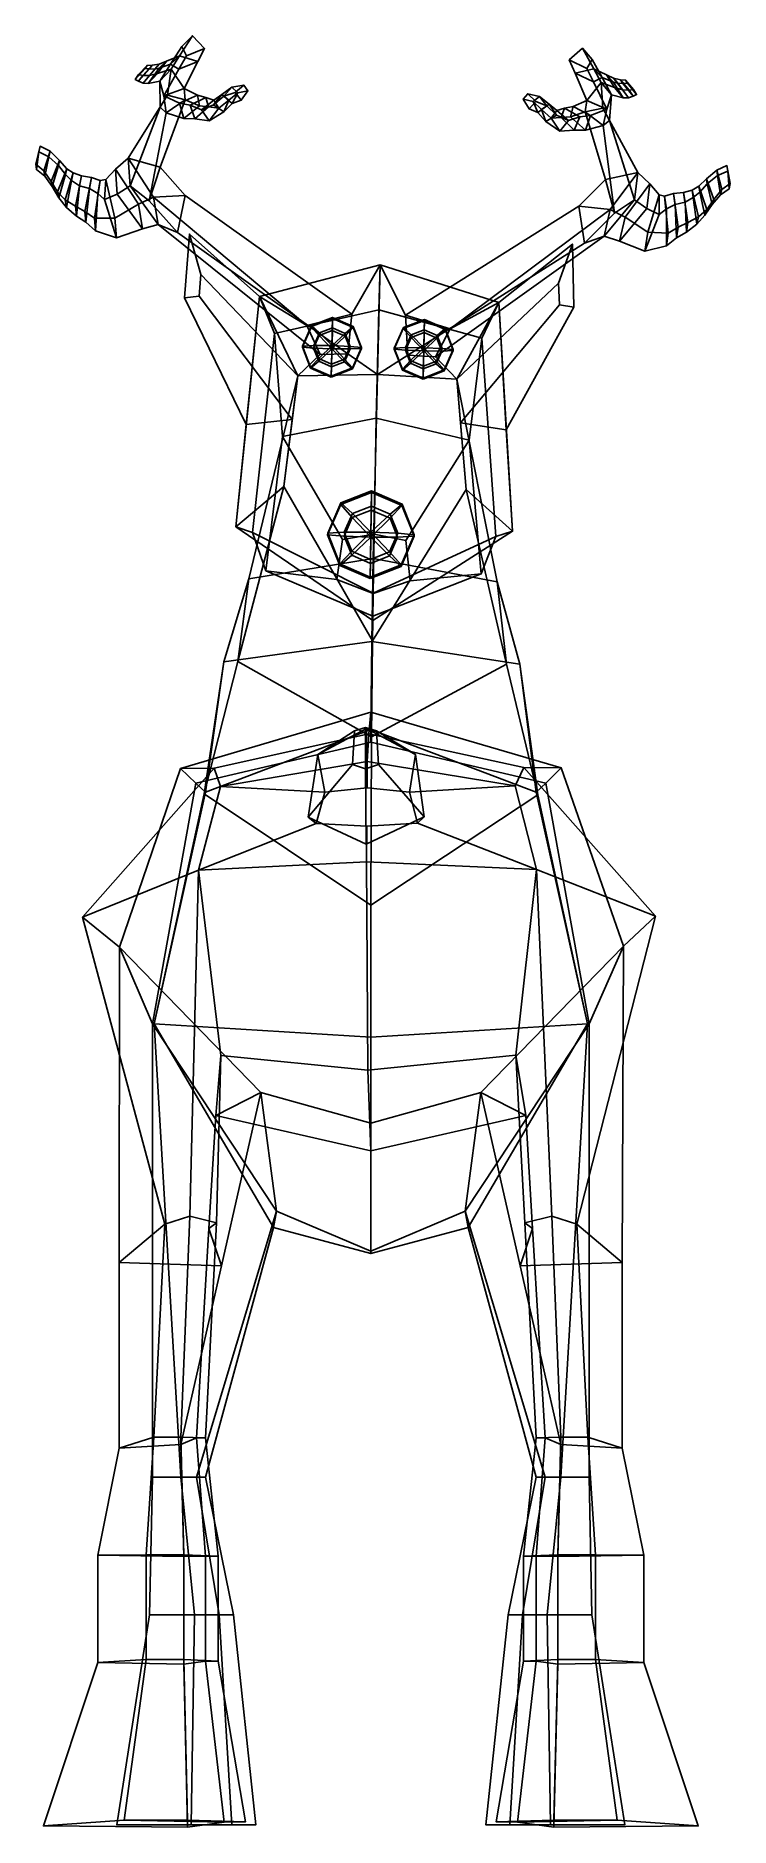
# Model space of a CAD drawing. Extents: x -87 to 93, y -151 to 313.
import ezdxf

# ---------------------------------------------------------------- set-up
doc = ezdxf.new("R2010")
doc.units = 0

msp = doc.modelspace()

# ---------------------------------------------------------------- linework, layer by layer
for points in [[(-49.487259, 307.586273, 185.692871), (-46.173416, 312.760437, 181.778046), (-48.882366, 309.98233, 180.817978), (-51.803936, 305.406891, 183.620682)], [(-49.487259, 307.586273, 185.692871), (-44.737808, 306.120697, 184.455414), (-43.016533, 309.461212, 182.11972), (-46.173416, 312.760437, 181.778046)], [(-46.173416, 312.760437, 181.778046), (-43.016533, 309.461212, 182.11972), (-47.712872, 307.558868, 180.607651), (-48.882366, 309.98233, 180.817978)], [(-51.709904, 304.108063, 188.322113), (-49.487259, 307.586273, 185.692871), (-52.881824, 306.224518, 183.371506), (-55.178551, 303.02417, 185.351212)], [(-49.487259, 307.586273, 185.692871), (-51.803936, 305.406891, 183.620682), (-54.783249, 304.407135, 181.198578), (-52.881824, 306.224518, 183.371506)], [(-51.803936, 305.406891, 183.620682), (-48.882366, 309.98233, 180.817978), (-47.712872, 307.558868, 180.607651), (-49.6759, 304.117218, 182.480377)], [(-48.327404, 299.13501, 189.335403), (-44.737808, 306.120697, 184.455414), (-49.487259, 307.586273, 185.692871), (-51.709904, 304.108063, 188.322113)], [(-44.737808, 306.120697, 184.455414), (-49.6759, 304.117218, 182.480377), (-47.712872, 307.558868, 180.607651), (-43.016533, 309.461212, 182.11972)], [(54.764252, 309.559784, 181.35762), (57.27573, 306.648651, 180.386215), (55.940128, 304.330261, 180.194351), (51.379951, 306.499573, 181.736649)], [(57.689114, 304.24527, 185.26474), (54.764252, 309.559784, 181.35762), (51.379951, 306.499573, 181.736649), (52.853939, 303.092896, 184.070023)], [(52.853939, 303.092896, 184.070023), (51.379951, 306.499573, 181.736649), (55.940128, 304.330261, 180.194351), (57.652283, 300.813354, 182.064499)], [(57.689114, 304.24527, 185.26474), (59.85955, 301.954163, 183.183319), (57.27573, 306.648651, 180.386215), (54.764252, 309.559784, 181.35762)], [(59.85955, 301.954163, 183.183319), (57.652283, 300.813354, 182.064499), (55.940128, 304.330261, 180.194351), (57.27573, 306.648651, 180.386215)], [(-60.98167, 301.484772, 171.669159), (-60.110157, 302.774597, 174.288864), (-57.883331, 305.098022, 174.301468), (-58.417324, 304.309784, 172.015228)], [(-57.252579, 304.196716, 175.716141), (-60.091652, 301.031952, 175.493927), (-60.98167, 301.484772, 171.669159), (-58.417324, 304.309784, 172.015228)], [(-60.091652, 301.031952, 175.493927), (-59.023506, 302.524933, 178.340057), (-60.110157, 302.774597, 174.288864), (-60.98167, 301.484772, 171.669159)], [(-59.023506, 302.524933, 178.340057), (-56.569092, 305.123016, 178.216003), (-57.883331, 305.098022, 174.301468), (-60.110157, 302.774597, 174.288864)], [(-55.93618, 304.142242, 179.505325), (-58.941254, 300.53714, 180.108536), (-60.091652, 301.031952, 175.493927), (-57.252579, 304.196716, 175.716141)], [(-58.941254, 300.53714, 180.108536), (-57.275181, 302.501404, 182.860382), (-59.023506, 302.524933, 178.340057), (-60.091652, 301.031952, 175.493927)], [(-57.275181, 302.501404, 182.860382), (-54.73336, 305.434021, 182.007294), (-56.569092, 305.123016, 178.216003), (-59.023506, 302.524933, 178.340057)], [(-54.783249, 304.407135, 181.198578), (-57.600872, 300.414032, 183.124237), (-58.941254, 300.53714, 180.108536), (-55.93618, 304.142242, 179.505325)], [(-57.600872, 300.414032, 183.124237), (-55.178551, 303.02417, 185.351212), (-57.275181, 302.501404, 182.860382), (-58.941254, 300.53714, 180.108536)], [(-56.569092, 305.123016, 178.216003), (-57.252579, 304.196716, 175.716141), (-58.417324, 304.309784, 172.015228), (-57.883331, 305.098022, 174.301468)], [(-51.803936, 305.406891, 183.620682), (-54.588619, 301.036163, 186.295273), (-57.600872, 300.414032, 183.124237), (-54.783249, 304.407135, 181.198578)], [(-54.588619, 301.036163, 186.295273), (-51.709904, 304.108063, 188.322113), (-55.178551, 303.02417, 185.351212), (-57.600872, 300.414032, 183.124237)], [(-55.178551, 303.02417, 185.351212), (-52.881824, 306.224518, 183.371506), (-54.73336, 305.434021, 182.007294), (-57.275181, 302.501404, 182.860382)], [(-54.73336, 305.434021, 182.007294), (-55.93618, 304.142242, 179.505325), (-57.252579, 304.196716, 175.716141), (-56.569092, 305.123016, 178.216003)], [(-52.881824, 306.224518, 183.371506), (-54.783249, 304.407135, 181.198578), (-55.93618, 304.142242, 179.505325), (-54.73336, 305.434021, 182.007294)], [(-53.590782, 297.235931, 186.220612), (-54.588619, 301.036163, 186.295273), (-51.803936, 305.406891, 183.620682), (-49.6759, 304.117218, 182.480377)], [(-52.61076, 297.43161, 192.596924), (-51.709904, 304.108063, 188.322113), (-54.588619, 301.036163, 186.295273), (-54.542603, 294.277863, 189.630646)], [(-48.327404, 299.13501, 189.335403), (-53.590782, 297.235931, 186.220612), (-49.6759, 304.117218, 182.480377), (-44.737808, 306.120697, 184.455414)], [(-52.61076, 297.43161, 192.596924), (-48.0821, 296.187958, 191.554932), (-48.327404, 299.13501, 189.335403), (-51.709904, 304.108063, 188.322113)], [(55.938644, 295.9776, 188.946991), (59.655521, 300.677338, 187.889786), (57.689114, 304.24527, 185.26474), (52.853939, 303.092896, 184.070023)], [(55.938644, 295.9776, 188.946991), (52.853939, 303.092896, 184.070023), (57.652283, 300.813354, 182.064499), (61.077137, 293.791595, 185.801636)], [(61.077137, 293.791595, 185.801636), (57.652283, 300.813354, 182.064499), (59.85955, 301.954163, 183.183319), (62.328121, 297.475708, 185.853867)], [(59.655521, 300.677338, 187.889786), (63.056, 299.398926, 184.897415), (60.992737, 302.694061, 182.922577), (57.689114, 304.24527, 185.26474)], [(57.689114, 304.24527, 185.26474), (60.992737, 302.694061, 182.922577), (62.774502, 300.787537, 180.742813), (59.85955, 301.954163, 183.183319)], [(59.85955, 301.954163, 183.183319), (62.774502, 300.787537, 180.742813), (65.305519, 296.682953, 182.663681), (62.328121, 297.475708, 185.853867)], [(63.056, 299.398926, 184.897415), (65.123428, 298.757904, 182.393448), (62.791882, 301.80188, 181.547501), (60.992737, 302.694061, 182.922577)], [(60.992737, 302.694061, 182.922577), (62.791882, 301.80188, 181.547501), (63.914242, 300.457031, 179.042175), (62.774502, 300.787537, 180.742813)], [(65.123428, 298.757904, 182.393448), (66.889168, 298.67749, 177.860779), (64.619148, 301.384918, 177.744125), (62.791882, 301.80188, 181.547501)], [(62.791882, 301.80188, 181.547501), (64.619148, 301.384918, 177.744125), (65.248199, 300.432312, 175.243469), (63.914242, 300.457031, 179.042175)], [(-62.765259, 281.07901, 203.227646), (-54.536999, 278.772797, 204.863251), (-48.0821, 296.187958, 191.554932), (-52.61076, 297.43161, 192.596924)], [(-62.309349, 273.885864, 199.821289), (-62.765259, 281.07901, 203.227646), (-52.61076, 297.43161, 192.596924), (-54.542603, 294.277863, 189.630646)], [(-54.542603, 294.277863, 189.630646), (-54.588619, 301.036163, 186.295273), (-53.590782, 297.235931, 186.220612), (-52.9305, 292.856049, 188.35228)], [(-53.590782, 297.235931, 186.220612), (-48.327404, 299.13501, 189.335403), (-44.877785, 297.377441, 187.797119), (-49.481533, 295.324615, 185.003006)], [(-52.9305, 292.856049, 188.35228), (-53.590782, 297.235931, 186.220612), (-49.481533, 295.324615, 185.003006), (-48.429058, 291.37616, 186.698364)], [(-49.481533, 295.324615, 185.003006), (-44.877785, 297.377441, 187.797119), (-42.692989, 296.812347, 186.644104), (-46.739239, 294.76712, 184.124634)], [(-48.327404, 299.13501, 189.335403), (-48.0821, 296.187958, 191.554932), (-44.328796, 294.66568, 189.646652), (-44.877785, 297.377441, 187.797119)], [(-44.877785, 297.377441, 187.797119), (-44.328796, 294.66568, 189.646652), (-42.002121, 294.3573, 188.215317), (-42.692989, 296.812347, 186.644104)], [(-43.850872, 293.631744, 183.265228), (-40.667225, 296.099274, 185.621567), (-38.579559, 297.58493, 184.11026), (-40.687767, 294.845215, 181.730362)], [(-40.687767, 294.845215, 181.730362), (-38.579559, 297.58493, 184.11026), (-35.940567, 299.48938, 182.253937), (-38.064613, 297.135162, 180.199005)], [(-38.009769, 293.031189, 181.797577), (-40.687767, 294.845215, 181.730362), (-38.064613, 297.135162, 180.199005), (-35.862514, 295.245667, 180.417221)], [(-40.667225, 296.099274, 185.621567), (-39.364948, 293.985138, 186.681), (-36.700584, 296.12207, 184.621216), (-38.579559, 297.58493, 184.11026)], [(-38.579559, 297.58493, 184.11026), (-36.700584, 296.12207, 184.621216), (-34.424805, 298.018585, 182.833221), (-35.940567, 299.48938, 182.253937)], [(-38.064613, 297.135162, 180.199005), (-35.940567, 299.48938, 182.253937), (-32.867302, 299.986725, 180.504105), (-35.109314, 298.110199, 178.764389)], [(-35.862514, 295.245667, 180.417221), (-38.064613, 297.135162, 180.199005), (-35.109314, 298.110199, 178.764389), (-33.527916, 296.0802, 179.228821)], [(-36.700584, 296.12207, 184.621216), (-38.009769, 293.031189, 181.797577), (-35.862514, 295.245667, 180.417221), (-34.424805, 298.018585, 182.833221)], [(-35.940567, 299.48938, 182.253937), (-34.424805, 298.018585, 182.833221), (-31.823803, 298.48114, 181.222366), (-32.867302, 299.986725, 180.504105)], [(-34.424805, 298.018585, 182.833221), (-35.862514, 295.245667, 180.417221), (-33.527916, 296.0802, 179.228821), (-31.823803, 298.48114, 181.222366)], [(-33.527916, 296.0802, 179.228821), (-35.109314, 298.110199, 178.764389), (-32.867302, 299.986725, 180.504105), (-31.823803, 298.48114, 181.222366)], [(41.004868, 293.848877, 178.958649), (39.457985, 296.326935, 180.958115), (40.604523, 297.754791, 180.228333), (42.72179, 295.763245, 178.477356)], [(43.630398, 297.076569, 181.956558), (40.604523, 297.754791, 180.228333), (39.457985, 296.326935, 180.958115), (42.015869, 295.712372, 182.550995)], [(45.599529, 294.621521, 179.893127), (42.72179, 295.763245, 178.477356), (40.604523, 297.754791, 180.228333), (43.630398, 297.076569, 181.956558)], [(46.127857, 295.034027, 183.798859), (43.630398, 297.076569, 181.956558), (42.015869, 295.712372, 182.550995), (44.152569, 293.699554, 184.327576)], [(48.058102, 292.201508, 181.41243), (45.599529, 294.621521, 179.893127), (43.630398, 297.076569, 181.956558), (46.127857, 295.034027, 183.798859)], [(60.086143, 294.039612, 192.183167), (59.655521, 300.677338, 187.889786), (55.938644, 295.9776, 188.946991), (55.488136, 293.084015, 191.178528)], [(60.086143, 294.039612, 192.183167), (61.817451, 290.819092, 189.215927), (62.328121, 297.475708, 185.853867), (59.655521, 300.677338, 187.889786)], [(62.328121, 297.475708, 185.853867), (65.305519, 296.682953, 182.663681), (63.056, 299.398926, 184.897415), (59.655521, 300.677338, 187.889786)], [(61.817451, 290.819092, 189.215927), (60.120014, 289.513885, 187.954514), (61.077137, 293.791595, 185.801636), (62.328121, 297.475708, 185.853867)], [(62.774502, 300.787537, 180.742813), (63.914242, 300.457031, 179.042175), (66.664146, 296.725098, 179.638153), (65.305519, 296.682953, 182.663681)], [(65.305519, 296.682953, 182.663681), (66.664146, 296.725098, 179.638153), (65.123428, 298.757904, 182.393448), (63.056, 299.398926, 184.897415)], [(63.914242, 300.457031, 179.042175), (65.248199, 300.432312, 175.243469), (67.865135, 297.145386, 175.013779), (66.664146, 296.725098, 179.638153)], [(66.889168, 298.67749, 177.860779), (68.008018, 298.859589, 173.801117), (65.946182, 301.281982, 173.820374), (64.619148, 301.384918, 177.744125)], [(64.619148, 301.384918, 177.744125), (65.946182, 301.281982, 173.820374), (66.434433, 300.47464, 171.533936), (65.248199, 300.432312, 175.243469)], [(66.664146, 296.725098, 179.638153), (67.865135, 297.145386, 175.013779), (66.889168, 298.67749, 177.860779), (65.123428, 298.757904, 182.393448)], [(65.248199, 300.432312, 175.243469), (66.434433, 300.47464, 171.533936), (68.800262, 297.539368, 171.181198), (67.865135, 297.145386, 175.013779)], [(68.800262, 297.539368, 171.181198), (66.434433, 300.47464, 171.533936), (65.946182, 301.281982, 173.820374), (68.008018, 298.859589, 173.801117)], [(67.865135, 297.145386, 175.013779), (68.800262, 297.539368, 171.181198), (68.008018, 298.859589, 173.801117), (66.889168, 298.67749, 177.860779)], [(-62.309349, 273.885864, 199.821289), (-54.542603, 294.277863, 189.630646), (-52.9305, 292.856049, 188.35228), (-57.363136, 270.042145, 199.58548)], [(-57.363136, 270.042145, 199.58548), (-52.9305, 292.856049, 188.35228), (-48.0821, 296.187958, 191.554932), (-54.536999, 278.772797, 204.863251)], [(-48.0821, 296.187958, 191.554932), (-52.9305, 292.856049, 188.35228), (-48.429058, 291.37616, 186.698364), (-44.328796, 294.66568, 189.646652)], [(-48.429058, 291.37616, 186.698364), (-49.481533, 295.324615, 185.003006), (-46.739239, 294.76712, 184.124634), (-45.521484, 291.239166, 185.512268)], [(-44.328796, 294.66568, 189.646652), (-48.429058, 291.37616, 186.698364), (-45.521484, 291.239166, 185.512268), (-42.002121, 294.3573, 188.215317)], [(-46.739239, 294.76712, 184.124634), (-42.692989, 296.812347, 186.644104), (-40.667225, 296.099274, 185.621567), (-43.850872, 293.631744, 183.265228)], [(-45.521484, 291.239166, 185.512268), (-46.739239, 294.76712, 184.124634), (-43.850872, 293.631744, 183.265228), (-41.847801, 290.748688, 184.005646)], [(-42.002121, 294.3573, 188.215317), (-45.521484, 291.239166, 185.512268), (-41.847801, 290.748688, 184.005646), (-39.364948, 293.985138, 186.681)], [(-41.847801, 290.748688, 184.005646), (-43.850872, 293.631744, 183.265228), (-40.687767, 294.845215, 181.730362), (-38.009769, 293.031189, 181.797577)], [(-42.692989, 296.812347, 186.644104), (-42.002121, 294.3573, 188.215317), (-39.364948, 293.985138, 186.681), (-40.667225, 296.099274, 185.621567)], [(-39.364948, 293.985138, 186.681), (-41.847801, 290.748688, 184.005646), (-38.009769, 293.031189, 181.797577), (-36.700584, 296.12207, 184.621216)], [(42.015869, 295.712372, 182.550995), (39.457985, 296.326935, 180.958115), (41.004868, 293.848877, 178.958649), (43.274231, 292.883942, 180.132507)], [(43.274231, 292.883942, 180.132507), (41.004868, 293.848877, 178.958649), (42.72179, 295.763245, 178.477356), (45.599529, 294.621521, 179.893127)], [(44.152569, 293.699554, 184.327576), (42.015869, 295.712372, 182.550995), (43.274231, 292.883942, 180.132507), (45.264668, 290.566589, 181.503815)], [(45.264668, 290.566589, 181.503815), (43.274231, 292.883942, 180.132507), (45.599529, 294.621521, 179.893127), (48.058102, 292.201508, 181.41243)], [(48.10582, 293.440399, 185.299423), (46.127857, 295.034027, 183.798859), (44.152569, 293.699554, 184.327576), (46.661526, 291.427887, 186.374359)], [(46.661526, 291.427887, 186.374359), (44.152569, 293.699554, 184.327576), (45.264668, 290.566589, 181.503815), (48.936867, 288.085236, 183.691925)], [(51.128521, 290.815399, 182.92868), (48.058102, 292.201508, 181.41243), (46.127857, 295.034027, 183.798859), (48.10582, 293.440399, 185.299423)], [(50.171043, 294.023712, 186.305023), (48.10582, 293.440399, 185.299423), (46.661526, 291.427887, 186.374359), (49.312172, 291.63916, 187.888748)], [(54.083141, 291.765198, 183.76387), (51.128521, 290.815399, 182.92868), (48.10582, 293.440399, 185.299423), (50.171043, 294.023712, 186.305023)], [(52.384563, 294.450714, 187.440216), (50.171043, 294.023712, 186.305023), (49.312172, 291.63916, 187.888748), (51.649063, 291.805359, 189.302475)], [(56.853615, 292.152405, 184.620758), (54.083141, 291.765198, 183.76387), (50.171043, 294.023712, 186.305023), (52.384563, 294.450714, 187.440216)], [(55.938644, 295.9776, 188.946991), (52.384563, 294.450714, 187.440216), (51.649063, 291.805359, 189.302475), (55.488136, 293.084015, 191.178528)], [(55.488136, 293.084015, 191.178528), (51.649063, 291.805359, 189.302475), (55.536598, 288.319275, 186.33725), (60.120014, 289.513885, 187.954514)], [(61.077137, 293.791595, 185.801636), (56.853615, 292.152405, 184.620758), (52.384563, 294.450714, 187.440216), (55.938644, 295.9776, 188.946991)], [(69.135315, 277.350159, 202.809616), (60.086143, 294.039612, 192.183167), (55.488136, 293.084015, 191.178528), (60.774464, 275.539734, 204.504715)], [(63.087578, 266.794952, 199.243149), (60.774464, 275.539734, 204.504715), (55.488136, 293.084015, 191.178528), (60.120014, 289.513885, 187.954514)], [(60.120014, 289.513885, 187.954514), (55.536598, 288.319275, 186.33725), (56.853615, 292.152405, 184.620758), (61.077137, 293.791595, 185.801636)], [(68.253624, 270.307892, 199.436066), (61.817451, 290.819092, 189.215927), (60.086143, 294.039612, 192.183167), (69.135315, 277.350159, 202.809616)], [(48.936867, 288.085236, 183.691925), (45.264668, 290.566589, 181.503815), (48.058102, 292.201508, 181.41243), (51.128521, 290.815399, 182.92868)], [(49.312172, 291.63916, 187.888748), (46.661526, 291.427887, 186.374359), (48.936867, 288.085236, 183.691925), (52.630047, 288.354492, 185.171677)], [(52.630047, 288.354492, 185.171677), (48.936867, 288.085236, 183.691925), (51.128521, 290.815399, 182.92868), (54.083141, 291.765198, 183.76387)], [(51.649063, 291.805359, 189.302475), (49.312172, 291.63916, 187.888748), (52.630047, 288.354492, 185.171677), (55.536598, 288.319275, 186.33725)], [(55.536598, 288.319275, 186.33725), (52.630047, 288.354492, 185.171677), (54.083141, 291.765198, 183.76387), (56.853615, 292.152405, 184.620758)], [(68.253624, 270.307892, 199.436066), (63.087578, 266.794952, 199.243149), (60.120014, 289.513885, 187.954514), (61.817451, 290.819092, 189.215927)], [(-86.68766, 279.556183, 177.125809), (-85.578354, 284.18042, 176.944077), (-85.880264, 282.744812, 174.603516), (-86.529449, 278.127167, 174.492828)], [(-84.611755, 277.819458, 180.145233), (-83.010231, 282.852753, 180.321442), (-85.578354, 284.18042, 176.944077), (-86.68766, 279.556183, 177.125809)], [(-83.010231, 282.852753, 180.321442), (-83.313202, 281.445129, 177.614105), (-85.880264, 282.744812, 174.603516), (-85.578354, 284.18042, 176.944077)], [(-84.387192, 276.400421, 177.139954), (-84.611755, 277.819458, 180.145233), (-86.68766, 279.556183, 177.125809), (-86.529449, 278.127167, 174.492828)], [(-83.313202, 281.445129, 177.614105), (-84.387192, 276.400421, 177.139954), (-86.529449, 278.127167, 174.492828), (-85.880264, 282.744812, 174.603516)], [(-82.764404, 275.070892, 183.706894), (-80.533798, 280.449677, 184.427658), (-83.010231, 282.852753, 180.321442), (-84.611755, 277.819458, 180.145233)], [(-80.79837, 279.14209, 181.29599), (-82.425301, 273.721741, 180.279755), (-84.387192, 276.400421, 177.139954), (-83.313202, 281.445129, 177.614105)], [(-80.533798, 280.449677, 184.427658), (-80.79837, 279.14209, 181.29599), (-83.313202, 281.445129, 177.614105), (-83.010231, 282.852753, 180.321442)], [(-81.072716, 272.314117, 187.154846), (-78.693428, 278.344818, 187.836121), (-80.533798, 280.449677, 184.427658), (-82.764404, 275.070892, 183.706894)], [(-79.006386, 276.834351, 184.38237), (-80.718529, 270.764893, 183.364838), (-82.425301, 273.721741, 180.279755), (-80.79837, 279.14209, 181.29599)], [(-78.693428, 278.344818, 187.836121), (-79.006386, 276.834351, 184.38237), (-80.79837, 279.14209, 181.29599), (-80.533798, 280.449677, 184.427658)], [(-56.233345, 270.964111, 209.531143), (-62.765259, 281.07901, 203.227646), (-66.045586, 278.260193, 201.735779), (-60.149227, 269.16806, 207.411148)], [(-62.765259, 281.07901, 203.227646), (-62.309349, 273.885864, 199.821289), (-65.627663, 271.783813, 198.674316), (-66.045586, 278.260193, 201.735779)], [(-56.233345, 270.964111, 209.531143), (-48.042515, 271.377533, 209.936798), (-54.536999, 278.772797, 204.863251), (-62.765259, 281.07901, 203.227646)], [(-48.042515, 271.377533, 209.936798), (-50.055, 261.811584, 203.441269), (-57.363136, 270.042145, 199.58548), (-54.536999, 278.772797, 204.863251)], [(90.81546, 272.963959, 179.615753), (93.004318, 274.550385, 176.575317), (92.187943, 279.131927, 176.37471), (89.529594, 277.974426, 179.77446)], [(89.529594, 277.974426, 179.77446), (92.187943, 279.131927, 176.37471), (92.405968, 277.713989, 174.040878), (89.752159, 276.583252, 177.073532)], [(93.004318, 274.550385, 176.575317), (92.765541, 273.165405, 173.951843), (92.405968, 277.713989, 174.040878), (92.187943, 279.131927, 176.37471)], [(-82.425301, 273.721741, 180.279755), (-82.764404, 275.070892, 183.706894), (-84.611755, 277.819458, 180.145233), (-84.387192, 276.400421, 177.139954)], [(-80.718529, 270.764893, 183.364838), (-81.072716, 272.314117, 187.154846), (-82.764404, 275.070892, 183.706894), (-82.425301, 273.721741, 180.279755)], [(-79.067848, 270.319397, 190.326904), (-76.996223, 277.261414, 190.439972), (-78.693428, 278.344818, 187.836121), (-81.072716, 272.314117, 187.154846)], [(-77.425102, 275.268707, 186.760681), (-78.778351, 268.319122, 186.229782), (-80.718529, 270.764893, 183.364838), (-79.006386, 276.834351, 184.38237)], [(-76.451202, 268.61142, 193.810013), (-74.864624, 276.483215, 193.231689), (-76.996223, 277.261414, 190.439972), (-79.067848, 270.319397, 190.326904)], [(-76.996223, 277.261414, 190.439972), (-77.425102, 275.268707, 186.760681), (-79.006386, 276.834351, 184.38237), (-78.693428, 278.344818, 187.836121)], [(-75.389313, 273.920471, 189.353745), (-76.210205, 266.074127, 189.416885), (-78.778351, 268.319122, 186.229782), (-77.425102, 275.268707, 186.760681)], [(-74.864624, 276.483215, 193.231689), (-75.389313, 273.920471, 189.353745), (-77.425102, 275.268707, 186.760681), (-76.996223, 277.261414, 190.439972)], [(-74.014168, 267.301941, 196.872742), (-72.250824, 276.046417, 196.230011), (-74.864624, 276.483215, 193.231689), (-76.451202, 268.61142, 193.810013)], [(-72.834183, 273.199707, 191.92128), (-73.746582, 264.483856, 191.991577), (-76.210205, 266.074127, 189.416885), (-75.389313, 273.920471, 189.353745)], [(-72.250824, 276.046417, 196.230011), (-72.834183, 273.199707, 191.92128), (-75.389313, 273.920471, 189.353745), (-74.864624, 276.483215, 193.231689)], [(-71.540337, 265.527008, 200.311737), (-70.012268, 275.282654, 199.212402), (-72.250824, 276.046417, 196.230011), (-74.014168, 267.301941, 196.872742)], [(-70.012268, 275.282654, 199.212402), (-70.669106, 271.927155, 194.556274), (-72.834183, 273.199707, 191.92128), (-72.250824, 276.046417, 196.230011)], [(-66.226242, 265.526154, 204.842819), (-68.582626, 275.536194, 200.866058), (-70.012268, 275.282654, 199.212402), (-71.540337, 265.527008, 200.311737)], [(-68.582626, 275.536194, 200.866058), (-68.936501, 270.370697, 197.031372), (-70.669106, 271.927155, 194.556274), (-70.012268, 275.282654, 199.212402)], [(-66.045586, 278.260193, 201.735779), (-65.627663, 271.783813, 198.674316), (-68.936501, 270.370697, 197.031372), (-68.582626, 275.536194, 200.866058)], [(-60.149227, 269.16806, 207.411148), (-66.045586, 278.260193, 201.735779), (-68.582626, 275.536194, 200.866058), (-66.226242, 265.526154, 204.842819)], [(-62.309349, 273.885864, 199.821289), (-55.04673, 263.86554, 204.755051), (-59.075157, 262.77536, 203.116501), (-65.627663, 271.783813, 198.674316)], [(-55.04673, 263.86554, 204.755051), (-62.309349, 273.885864, 199.821289), (-57.363136, 270.042145, 199.58548), (-50.055, 261.811584, 203.441269)], [(61.986313, 267.756287, 209.19014), (69.135315, 277.350159, 202.809616), (60.774464, 275.539734, 204.504715), (53.831699, 268.605194, 209.640991)], [(53.831699, 268.605194, 209.640991), (60.774464, 275.539734, 204.504715), (63.087578, 266.794952, 199.243149), (55.304981, 259.071869, 203.165268)], [(61.986313, 267.756287, 209.19014), (65.796783, 265.781067, 207.055191), (72.242126, 274.399048, 201.309906), (69.135315, 277.350159, 202.809616)], [(65.796783, 265.781067, 207.055191), (71.66053, 261.88385, 204.468582), (74.612633, 271.58606, 200.437134), (72.242126, 274.399048, 201.309906)], [(69.135315, 277.350159, 202.809616), (72.242126, 274.399048, 201.309906), (71.444489, 268.064301, 198.278885), (68.253624, 270.307892, 199.436066)], [(72.242126, 274.399048, 201.309906), (74.612633, 271.58606, 200.437134), (74.668945, 266.501312, 196.623718), (71.444489, 268.064301, 198.278885)], [(84.799225, 265.917328, 189.864868), (86.928116, 267.765045, 186.672546), (84.916466, 273.795593, 187.337036), (83.147934, 272.825531, 189.95575)], [(83.147934, 272.825531, 189.95575), (84.916466, 273.795593, 187.337036), (85.146584, 272.302856, 183.889847), (83.465607, 270.853973, 186.284592)], [(86.928116, 267.765045, 186.672546), (88.792809, 270.373657, 183.201752), (86.894218, 275.757355, 183.907547), (84.916466, 273.795593, 187.337036)], [(84.916466, 273.795593, 187.337036), (86.894218, 275.757355, 183.907547), (87.08683, 274.465942, 180.781845), (85.146584, 272.302856, 183.889847)], [(85.146584, 272.302856, 183.889847), (87.08683, 274.465942, 180.781845), (88.382088, 269.075928, 179.784378), (86.49218, 266.272125, 182.893188)], [(88.792809, 270.373657, 183.201752), (90.81546, 272.963959, 179.615753), (89.529594, 277.974426, 179.77446), (86.894218, 275.757355, 183.907547)], [(86.894218, 275.757355, 183.907547), (89.529594, 277.974426, 179.77446), (89.752159, 276.583252, 177.073532), (87.08683, 274.465942, 180.781845)], [(87.08683, 274.465942, 180.781845), (89.752159, 276.583252, 177.073532), (90.512787, 271.59201, 176.620117), (88.382088, 269.075928, 179.784378)], [(89.752159, 276.583252, 177.073532), (92.405968, 277.713989, 174.040878), (92.765541, 273.165405, 173.951843), (90.512787, 271.59201, 176.620117)], [(90.512787, 271.59201, 176.620117), (92.765541, 273.165405, 173.951843), (93.004318, 274.550385, 176.575317), (90.81546, 272.963959, 179.615753)], [(-78.778351, 268.319122, 186.229782), (-79.067848, 270.319397, 190.326904), (-81.072716, 272.314117, 187.154846), (-80.718529, 270.764893, 183.364838)], [(-76.210205, 266.074127, 189.416885), (-76.451202, 268.61142, 193.810013), (-79.067848, 270.319397, 190.326904), (-78.778351, 268.319122, 186.229782)], [(-70.669106, 271.927155, 194.556274), (-71.272636, 262.220123, 194.990463), (-73.746582, 264.483856, 191.991577), (-72.834183, 273.199707, 191.92128)], [(-68.936501, 270.370697, 197.031372), (-65.785469, 260.478821, 200.032822), (-71.272636, 262.220123, 194.990463), (-70.669106, 271.927155, 194.556274)], [(-65.627663, 271.783813, 198.674316), (-59.075157, 262.77536, 203.116501), (-65.785469, 260.478821, 200.032822), (-68.936501, 270.370697, 197.031372)], [(-59.075157, 262.77536, 203.116501), (-60.149227, 269.16806, 207.411148), (-66.226242, 265.526154, 204.842819), (-65.785469, 260.478821, 200.032822)], [(-55.04673, 263.86554, 204.755051), (-56.233345, 270.964111, 209.531143), (-60.149227, 269.16806, 207.411148), (-59.075157, 262.77536, 203.116501)], [(-56.233345, 270.964111, 209.531143), (-16.56682, 237.711716, 224.563553), (-4.883235, 240.708313, 224.764938), (-48.042515, 271.377533, 209.936798)], [(-16.56682, 237.711716, 224.563553), (-56.233345, 270.964111, 209.531143), (-55.04673, 263.86554, 204.755051), (-13.118385, 230.235718, 216.749832)], [(-4.883235, 240.708313, 224.764938), (-5.95107, 230.3703, 213.813278), (-50.055, 261.811584, 203.441269), (-48.042515, 271.377533, 209.936798)], [(60.402966, 260.835205, 204.446167), (55.304981, 259.071869, 203.165268), (63.087578, 266.794952, 199.243149), (68.253624, 270.307892, 199.436066)], [(68.253624, 270.307892, 199.436066), (71.444489, 268.064301, 198.278885), (64.36731, 259.554657, 202.79068), (60.402966, 260.835205, 204.446167)], [(71.66053, 261.88385, 204.468582), (76.978043, 261.610687, 199.910233), (76.029556, 271.260498, 198.776566), (74.612633, 271.58606, 200.437134)], [(74.612633, 271.58606, 200.437134), (76.029556, 271.260498, 198.776566), (76.497795, 267.937347, 194.132614), (74.668945, 266.501312, 196.623718)], [(76.978043, 261.610687, 199.910233), (79.559402, 263.223663, 196.450897), (78.319344, 271.88974, 195.778244), (76.029556, 271.260498, 198.776566)], [(76.029556, 271.260498, 198.776566), (78.319344, 271.88974, 195.778244), (78.742737, 269.070831, 191.480179), (76.497795, 267.937347, 194.132614)], [(79.559402, 263.223663, 196.450897), (82.076973, 264.380676, 193.369644), (80.964188, 272.17746, 192.763168), (78.319344, 271.88974, 195.778244)], [(78.319344, 271.88974, 195.778244), (80.964188, 272.17746, 192.763168), (81.344261, 269.641418, 188.895248), (78.742737, 269.070831, 191.480179)], [(78.742737, 269.070831, 191.480179), (81.344261, 269.641418, 188.895248), (81.699448, 261.912842, 188.990601), (79.141319, 260.480957, 191.584824)], [(82.076973, 264.380676, 193.369644), (84.799225, 265.917328, 189.864868), (83.147934, 272.825531, 189.95575), (80.964188, 272.17746, 192.763168)], [(80.964188, 272.17746, 192.763168), (83.147934, 272.825531, 189.95575), (83.465607, 270.853973, 186.284592), (81.344261, 269.641418, 188.895248)], [(81.344261, 269.641418, 188.895248), (83.465607, 270.853973, 186.284592), (84.40284, 263.978973, 185.779968), (81.699448, 261.912842, 188.990601)], [(83.465607, 270.853973, 186.284592), (85.146584, 272.302856, 183.889847), (86.49218, 266.272125, 182.893188), (84.40284, 263.978973, 185.779968)], [(86.49218, 266.272125, 182.893188), (88.382088, 269.075928, 179.784378), (88.792809, 270.373657, 183.201752), (86.928116, 267.765045, 186.672546)], [(88.382088, 269.075928, 179.784378), (90.512787, 271.59201, 176.620117), (90.81546, 272.963959, 179.615753), (88.792809, 270.373657, 183.201752)], [(-73.746582, 264.483856, 191.991577), (-74.014168, 267.301941, 196.872742), (-76.451202, 268.61142, 193.810013), (-76.210205, 266.074127, 189.416885)], [(-71.272636, 262.220123, 194.990463), (-71.540337, 265.527008, 200.311737), (-74.014168, 267.301941, 196.872742), (-73.746582, 264.483856, 191.991577)], [(-65.785469, 260.478821, 200.032822), (-66.226242, 265.526154, 204.842819), (-71.540337, 265.527008, 200.311737), (-71.272636, 262.220123, 194.990463)], [(9.019899, 240.380035, 224.735535), (53.831699, 268.605194, 209.640991), (55.304981, 259.071869, 203.165268), (9.592756, 230.025726, 213.784622)], [(9.019899, 240.380035, 224.735535), (20.540283, 236.851517, 224.488129), (61.986313, 267.756287, 209.19014), (53.831699, 268.605194, 209.640991)], [(20.540283, 236.851517, 224.488129), (16.742594, 229.574371, 216.694885), (60.402966, 260.835205, 204.446167), (61.986313, 267.756287, 209.19014)], [(60.402966, 260.835205, 204.446167), (64.36731, 259.554657, 202.79068), (65.796783, 265.781067, 207.055191), (61.986313, 267.756287, 209.19014)], [(71.444489, 268.064301, 198.278885), (74.668945, 266.501312, 196.623718), (70.945251, 256.955841, 199.681915), (64.36731, 259.554657, 202.79068)], [(64.36731, 259.554657, 202.79068), (70.945251, 256.955841, 199.681915), (71.66053, 261.88385, 204.468582), (65.796783, 265.781067, 207.055191)], [(74.668945, 266.501312, 196.623718), (76.497795, 267.937347, 194.132614), (76.534447, 258.387299, 194.605667), (70.945251, 256.955841, 199.681915)], [(76.497795, 267.937347, 194.132614), (78.742737, 269.070831, 191.480179), (79.141319, 260.480957, 191.584824), (76.534447, 258.387299, 194.605667)], [(81.699448, 261.912842, 188.990601), (84.40284, 263.978973, 185.779968), (84.799225, 265.917328, 189.864868), (82.076973, 264.380676, 193.369644)], [(84.40284, 263.978973, 185.779968), (86.49218, 266.272125, 182.893188), (86.928116, 267.765045, 186.672546), (84.799225, 265.917328, 189.864868)], [(-13.118385, 230.235718, 216.749832), (-55.04673, 263.86554, 204.755051), (-50.055, 261.811584, 203.441269), (-5.95107, 230.3703, 213.813278)], [(-46.963978, 261.418884, 217.911591), (-43.950363, 250.97644, 212.336945), (-44.459023, 245.328125, 212.053848), (-48.209316, 244.905151, 217.06543)], [(-48.209316, 244.905151, 217.06543), (-32.257744, 212.058731, 232.982834), (-28.802551, 245.217987, 234.671265), (-46.963978, 261.418884, 217.911591)], [(-43.950363, 250.97644, 212.336945), (-46.963978, 261.418884, 217.911591), (-28.802551, 245.217987, 234.671265), (-18.915947, 224.691772, 214.059937)], [(16.742594, 229.574371, 216.694885), (9.592756, 230.025726, 213.784622), (55.304981, 259.071869, 203.165268), (60.402966, 260.835205, 204.446167)], [(70.945251, 256.955841, 199.681915), (76.534447, 258.387299, 194.605667), (76.978043, 261.610687, 199.910233), (71.66053, 261.88385, 204.468582)], [(76.534447, 258.387299, 194.605667), (79.141319, 260.480957, 191.584824), (79.559402, 263.223663, 196.450897), (76.978043, 261.610687, 199.910233)], [(79.141319, 260.480957, 191.584824), (81.699448, 261.912842, 188.990601), (82.076973, 264.380676, 193.369644), (79.559402, 263.223663, 196.450897)], [(48.593582, 248.688293, 212.1203), (22.277111, 223.811615, 213.989761), (33.12225, 243.720245, 234.533173), (52.161694, 258.835999, 217.650711)], [(52.52034, 242.490936, 216.845245), (52.161694, 258.835999, 217.650711), (33.12225, 243.720245, 234.533173), (35.037495, 210.730301, 232.886032)], [(52.161694, 258.835999, 217.650711), (52.52034, 242.490936, 216.845245), (48.805099, 243.089844, 211.84938), (48.593582, 248.688293, 212.1203)], [(-44.459023, 245.328125, 212.053848), (-43.950363, 250.97644, 212.336945), (-18.915947, 224.691772, 214.059937), (-20.361641, 213.373978, 213.508102)], [(-16.56682, 237.711716, 224.563553), (-28.802551, 245.217987, 234.671265), (2.393806, 253.403519, 235.206619), (-4.883235, 240.708313, 224.764938)], [(-28.802551, 245.217987, 234.671265), (-24.934795, 235.683365, 257.998779), (2.070812, 241.796219, 258.297058), (2.393806, 253.403519, 235.206619)], [(-5.95107, 230.3703, 213.813278), (-4.883235, 240.708313, 224.764938), (2.393806, 253.403519, 235.206619), (1.702597, 225.03862, 206.332855)], [(9.592756, 230.025726, 213.784622), (1.702597, 225.03862, 206.332855), (2.393806, 253.403519, 235.206619), (9.019899, 240.380035, 224.735535)], [(33.12225, 243.720245, 234.533173), (2.393806, 253.403519, 235.206619), (2.070812, 241.796219, 258.297058), (28.749226, 234.442108, 257.89032)], [(20.540283, 236.851517, 224.488129), (9.019899, 240.380035, 224.735535), (2.393806, 253.403519, 235.206619), (33.12225, 243.720245, 234.533173)], [(48.805099, 243.089844, 211.84938), (23.219215, 212.510635, 213.444931), (22.277111, 223.811615, 213.989761), (48.593582, 248.688293, 212.1203)], [(-48.209316, 244.905151, 217.06543), (-44.459023, 245.328125, 212.053848), (-20.361641, 213.373978, 213.508102), (-32.257744, 212.058731, 232.982834)], [(-28.802551, 245.217987, 234.671265), (-34.906391, 185.592758, 231.595825), (-30.591011, 184.082535, 255.201218), (-24.934795, 235.683365, 257.998779)], [(-13.118385, 230.235718, 216.749832), (-18.915947, 224.691772, 214.059937), (-28.802551, 245.217987, 234.671265), (-16.56682, 237.711716, 224.563553)], [(2.070812, 241.796219, 258.297058), (-24.934795, 235.683365, 257.998779), (-22.809511, 209.013336, 285.504822), (1.416899, 213.712906, 285.892303)], [(2.070812, 241.796219, 258.297058), (1.416899, 213.712906, 285.892303), (25.43581, 208.061188, 285.435455), (28.749226, 234.442108, 257.89032)], [(16.742594, 229.574371, 216.694885), (20.540283, 236.851517, 224.488129), (33.12225, 243.720245, 234.533173), (22.277111, 223.811615, 213.989761)], [(52.52034, 242.490936, 216.845245), (35.037495, 210.730301, 232.886032), (23.219215, 212.510635, 213.444931), (48.805099, 243.089844, 211.84938)], [(33.12225, 243.720245, 234.533173), (28.749226, 234.442108, 257.89032), (32.324062, 183.078598, 255.14328), (36.687901, 184.448853, 231.529709)], [(-17.707132, 232.145981, 271.050018), (-15.34836, 237.482529, 271.330688), (-15.337976, 237.741348, 266.405853), (-17.697424, 232.40596, 266.125366)], [(-14.794384, 231.869125, 275.028442), (-13.336828, 235.166702, 275.202026), (-15.34836, 237.482529, 271.330688), (-17.707132, 232.145981, 271.050018)], [(-17.697424, 232.40596, 266.125366), (-15.337976, 237.741348, 266.405853), (-13.310324, 235.845413, 262.308655), (-14.768964, 232.549789, 262.135468)], [(-15.34836, 237.482529, 271.330688), (-9.888042, 239.586273, 271.436829), (-9.877373, 239.844604, 266.511871), (-15.337976, 237.741348, 266.405853)], [(-13.336828, 235.166702, 275.202026), (-9.963284, 236.467773, 275.267975), (-9.888042, 239.586273, 271.436829), (-15.34836, 237.482529, 271.330688)], [(-13.310324, 235.845413, 262.308655), (-15.337976, 237.741348, 266.405853), (-9.877373, 239.844604, 266.511871), (-9.936324, 237.145706, 262.374481)], [(-10.040328, 232.522537, 260.604431), (-13.310324, 235.845413, 262.308655), (-9.936324, 237.145706, 262.374481)], [(-10.040328, 232.522537, 260.604431), (-9.936324, 237.145706, 262.374481), (-6.625607, 235.690308, 262.295074)], [(-6.652112, 235.011597, 275.188416), (-4.530532, 237.228577, 271.308105), (-9.888042, 239.586273, 271.436829), (-9.963284, 236.467773, 275.267975)], [(-6.625607, 235.690308, 262.295074), (-9.936324, 237.145706, 262.374481), (-9.877373, 239.844604, 266.511871), (-4.520148, 237.487381, 266.38324)], [(-4.530532, 237.228577, 271.308105), (-4.520148, 237.487381, 266.38324), (-9.877373, 239.844604, 266.511871), (-9.888042, 239.586273, 271.436829)], [(-5.343112, 231.653961, 275.01001), (-2.414651, 231.797791, 271.020142), (-4.530532, 237.228577, 271.308105), (-6.652112, 235.011597, 275.188416)], [(-2.404941, 232.057739, 266.09549), (-5.317691, 232.334595, 262.117004), (-6.625607, 235.690308, 262.295074), (-4.520148, 237.487381, 266.38324)], [(-2.414651, 231.797791, 271.020142), (-2.404941, 232.057739, 266.09549), (-4.520148, 237.487381, 266.38324), (-4.530532, 237.228577, 271.308105)], [(6.050932, 231.605042, 271.003571), (8.41938, 236.924561, 271.281036), (8.429764, 237.18335, 266.356171), (6.060642, 231.86499, 266.078918)], [(8.963682, 231.328217, 274.982025), (10.427182, 234.615189, 275.153625), (8.41938, 236.924561, 271.281036), (6.050932, 231.605042, 271.003571)], [(6.060642, 231.86499, 266.078918), (8.429764, 237.18335, 266.356171), (10.453687, 235.29393, 262.260284), (8.989101, 232.00885, 262.08905)], [(8.41938, 236.924561, 271.281036), (13.883794, 239.021271, 271.385803), (13.894464, 239.279572, 266.460846), (8.429764, 237.18335, 266.356171)], [(10.427182, 234.615189, 275.153625), (13.803223, 235.91188, 275.21875), (13.883794, 239.021271, 271.385803), (8.41938, 236.924561, 271.281036)], [(10.453687, 235.29393, 262.260284), (8.429764, 237.18335, 266.356171), (13.894464, 239.279572, 266.460846), (13.830182, 236.589798, 262.325256)], [(17.111898, 234.460083, 275.140045), (19.237207, 236.670578, 271.258453), (13.883794, 239.021271, 271.385803), (13.803223, 235.91188, 275.21875)], [(17.138403, 235.138794, 262.246674), (13.830182, 236.589798, 262.325256), (13.894464, 239.279572, 266.460846), (19.247591, 236.929367, 266.333618)], [(19.237207, 236.670578, 271.258453), (19.247591, 236.929367, 266.333618), (13.894464, 239.279572, 266.460846), (13.883794, 239.021271, 271.385803)], [(18.414955, 231.112976, 274.963562), (21.343412, 231.256821, 270.973694), (19.237207, 236.670578, 271.258453), (17.111898, 234.460083, 275.140045)], [(21.353123, 231.51683, 266.049042), (18.440376, 231.79364, 262.070587), (17.138403, 235.138794, 262.246674), (19.247591, 236.929367, 266.333618)], [(21.343412, 231.256821, 270.973694), (21.353123, 231.51683, 266.049042), (19.247591, 236.929367, 266.333618), (19.237207, 236.670578, 271.258453)], [(-27.135212, 174.21347, 287.666351), (-22.809511, 209.013336, 285.504822), (-24.934795, 235.683365, 257.998779), (-30.591011, 184.082535, 255.201218)], [(-15.583129, 226.709702, 270.759308), (-17.707132, 232.145981, 271.050018), (-17.697424, 232.40596, 266.125366), (-15.574073, 226.970901, 265.8349)], [(-15.583129, 226.709702, 270.759308), (-13.482287, 228.509415, 274.848999), (-14.794384, 231.869125, 275.028442), (-17.707132, 232.145981, 271.050018)], [(-15.574073, 226.970901, 265.8349), (-17.697424, 232.40596, 266.125366), (-14.768964, 232.549789, 262.135468), (-13.457932, 229.192001, 261.95636)], [(-10.07175, 231.681183, 276.541046), (-13.336828, 235.166702, 275.202026), (-14.794384, 231.869125, 275.028442)], [(-14.768964, 232.549789, 262.135468), (-13.310324, 235.845413, 262.308655), (-10.040328, 232.522537, 260.604431)], [(-13.457932, 229.192001, 261.95636), (-14.768964, 232.549789, 262.135468), (-10.040328, 232.522537, 260.604431)], [(-10.147409, 227.740509, 261.877014), (-13.457932, 229.192001, 261.95636), (-10.040328, 232.522537, 260.604431)], [(-10.07175, 231.681183, 276.541046), (-9.963284, 236.467773, 275.267975), (-13.336828, 235.166702, 275.202026)], [(-10.147409, 227.740509, 261.877014), (-10.040328, 232.522537, 260.604431), (-6.776526, 229.042831, 261.943878)], [(-10.07175, 231.681183, 276.541046), (-6.652112, 235.011597, 275.188416), (-9.963284, 236.467773, 275.267975)], [(-10.07175, 231.681183, 276.541046), (-5.343112, 231.653961, 275.01001), (-6.652112, 235.011597, 275.188416)], [(-5.317691, 232.334595, 262.117004), (-10.040328, 232.522537, 260.604431), (-6.625607, 235.690308, 262.295074)], [(-6.776526, 229.042831, 261.943878), (-10.040328, 232.522537, 260.604431), (-5.317691, 232.334595, 262.117004)], [(-4.764914, 226.732544, 265.815186), (-6.776526, 229.042831, 261.943878), (-5.317691, 232.334595, 262.117004), (-2.404941, 232.057739, 266.09549)], [(-4.77397, 226.471344, 270.739624), (-4.764914, 226.732544, 265.815186), (-2.404941, 232.057739, 266.09549), (-2.414651, 231.797791, 271.020142)], [(8.174621, 226.447189, 265.791595), (6.060642, 231.86499, 266.078918), (8.989101, 232.00885, 262.08905), (10.294308, 228.661682, 261.911896)], [(13.686319, 231.140274, 276.494659), (10.427182, 234.615189, 275.153625), (8.963682, 231.328217, 274.982025)], [(8.989101, 232.00885, 262.08905), (10.453687, 235.29393, 262.260284), (13.71774, 231.981583, 260.558014)], [(10.294308, 228.661682, 261.911896), (8.989101, 232.00885, 262.08905), (13.71774, 231.981583, 260.558014)], [(13.686319, 231.140274, 276.494659), (13.803223, 235.91188, 275.21875), (10.427182, 234.615189, 275.153625)], [(13.71774, 231.981583, 260.558014), (10.453687, 235.29393, 262.260284), (13.830182, 236.589798, 262.325256)], [(13.686319, 231.140274, 276.494659), (17.111898, 234.460083, 275.140045), (13.803223, 235.91188, 275.21875)], [(13.686319, 231.140274, 276.494659), (18.414955, 231.112976, 274.963562), (17.111898, 234.460083, 275.140045)], [(13.71774, 231.981583, 260.558014), (13.830182, 236.589798, 262.325256), (17.138403, 235.138794, 262.246674)], [(18.440376, 231.79364, 262.070587), (13.71774, 231.981583, 260.558014), (17.138403, 235.138794, 262.246674)], [(28.563862, 173.389572, 287.622528), (32.324062, 183.078598, 255.14328), (28.749226, 234.442108, 257.89032), (25.43581, 208.061188, 285.435455)], [(-13.118385, 230.235718, 216.749832), (-5.95107, 230.3703, 213.813278), (1.702597, 225.03862, 206.332855), (-18.915947, 224.691772, 214.059937)], [(-10.226167, 224.362183, 270.630768), (-10.171331, 227.057098, 274.769531), (-13.482287, 228.509415, 274.848999), (-15.583129, 226.709702, 270.759308)], [(-10.217375, 224.623871, 265.706421), (-15.574073, 226.970901, 265.8349), (-13.457932, 229.192001, 261.95636), (-10.147409, 227.740509, 261.877014)], [(-13.482287, 228.509415, 274.848999), (-10.07175, 231.681183, 276.541046), (-14.794384, 231.869125, 275.028442)], [(-10.171331, 227.057098, 274.769531), (-10.07175, 231.681183, 276.541046), (-13.482287, 228.509415, 274.848999)], [(-10.226167, 224.362183, 270.630768), (-4.77397, 226.471344, 270.739624), (-6.800883, 228.36026, 274.836517), (-10.171331, 227.057098, 274.769531)], [(-10.217375, 224.623871, 265.706421), (-10.147409, 227.740509, 261.877014), (-6.776526, 229.042831, 261.943878), (-4.764914, 226.732544, 265.815186)], [(-10.171331, 227.057098, 274.769531), (-6.800883, 228.36026, 274.836517), (-10.07175, 231.681183, 276.541046)], [(-6.800883, 228.36026, 274.836517), (-5.343112, 231.653961, 275.01001), (-10.07175, 231.681183, 276.541046)], [(-4.77397, 226.471344, 270.739624), (-2.414651, 231.797791, 271.020142), (-5.343112, 231.653961, 275.01001), (-6.800883, 228.36026, 274.836517)], [(16.742594, 229.574371, 216.694885), (22.277111, 223.811615, 213.989761), (1.702597, 225.03862, 206.332855), (9.592756, 230.025726, 213.784622)], [(8.165564, 226.186035, 270.716034), (6.050932, 231.605042, 271.003571), (6.060642, 231.86499, 266.078918), (8.174621, 226.447189, 265.791595)], [(8.165564, 226.186035, 270.716034), (10.269952, 227.979111, 274.804535), (8.963682, 231.328217, 274.982025), (6.050932, 231.605042, 271.003571)], [(13.518736, 223.845642, 270.588745), (13.578527, 226.531204, 274.72583), (10.269952, 227.979111, 274.804535), (8.165564, 226.186035, 270.716034)], [(13.527528, 224.107361, 265.664398), (8.174621, 226.447189, 265.791595), (10.294308, 228.661682, 261.911896), (13.602449, 227.214615, 261.833344)], [(10.269952, 227.979111, 274.804535), (13.686319, 231.140274, 276.494659), (8.963682, 231.328217, 274.982025)], [(13.578527, 226.531204, 274.72583), (13.686319, 231.140274, 276.494659), (10.269952, 227.979111, 274.804535)], [(13.602449, 227.214615, 261.833344), (10.294308, 228.661682, 261.911896), (13.71774, 231.981583, 260.558014)], [(13.518736, 223.845642, 270.588745), (18.974722, 225.947647, 270.696289), (16.951357, 227.82991, 274.791992), (13.578527, 226.531204, 274.72583)], [(13.527528, 224.107361, 265.664398), (13.602449, 227.214615, 261.833344), (16.975714, 228.512527, 261.899384), (18.983778, 226.208817, 265.771881)], [(13.578527, 226.531204, 274.72583), (16.951357, 227.82991, 274.791992), (13.686319, 231.140274, 276.494659)], [(13.602449, 227.214615, 261.833344), (13.71774, 231.981583, 260.558014), (16.975714, 228.512527, 261.899384)], [(16.951357, 227.82991, 274.791992), (18.414955, 231.112976, 274.963562), (13.686319, 231.140274, 276.494659)], [(16.975714, 228.512527, 261.899384), (13.71774, 231.981583, 260.558014), (18.440376, 231.79364, 262.070587)], [(18.974722, 225.947647, 270.696289), (21.343412, 231.256821, 270.973694), (18.414955, 231.112976, 274.963562), (16.951357, 227.82991, 274.791992)], [(18.983778, 226.208817, 265.771881), (16.975714, 228.512527, 261.899384), (18.440376, 231.79364, 262.070587), (21.353123, 231.51683, 266.049042)], [(18.974722, 225.947647, 270.696289), (18.983778, 226.208817, 265.771881), (21.353123, 231.51683, 266.049042), (21.343412, 231.256821, 270.973694)], [(-31.585333, 172.102875, 172.904526), (-34.428154, 150.704956, 185.963425), (-22.539507, 196.031143, 212.649048), (-18.915947, 224.691772, 214.059937)], [(-31.585333, 172.102875, 172.904526), (-18.915947, 224.691772, 214.059937), (1.702597, 225.03862, 206.332855), (0.628512, 177.410156, 169.387558)], [(-10.226167, 224.362183, 270.630768), (-15.583129, 226.709702, 270.759308), (-15.574073, 226.970901, 265.8349), (-10.217375, 224.623871, 265.706421)], [(-10.226167, 224.362183, 270.630768), (-10.217375, 224.623871, 265.706421), (-4.764914, 226.732544, 265.815186), (-4.77397, 226.471344, 270.739624)], [(32.697491, 171.307068, 172.8694), (0.628512, 177.410156, 169.387558), (1.702597, 225.03862, 206.332855), (22.277111, 223.811615, 213.989761)], [(13.518736, 223.845642, 270.588745), (8.165564, 226.186035, 270.716034), (8.174621, 226.447189, 265.791595), (13.527528, 224.107361, 265.664398)], [(13.518736, 223.845642, 270.588745), (13.527528, 224.107361, 265.664398), (18.983778, 226.208817, 265.771881), (18.974722, 225.947647, 270.696289)], [(32.697491, 171.307068, 172.8694), (22.277111, 223.811615, 213.989761), (24.700687, 195.211151, 212.597214), (35.080704, 150.036774, 185.94072)], [(-7.351419, 182.281052, 327.322937), (0.862748, 183.695084, 327.544281), (1.416899, 213.712906, 285.892303), (-22.809511, 209.013336, 285.504822)], [(9.02868, 182.013641, 327.307098), (25.43581, 208.061188, 285.435455), (1.416899, 213.712906, 285.892303), (0.862748, 183.695084, 327.544281)], [(-32.257744, 212.058731, 232.982834), (-20.361641, 213.373978, 213.508102), (-22.539507, 196.031143, 212.649048), (-34.906391, 185.592758, 231.595825)], [(-8.783566, 171.912262, 326.889679), (-7.351419, 182.281052, 327.322937), (-22.809511, 209.013336, 285.504822), (-27.135212, 174.21347, 287.666351)], [(35.037495, 210.730301, 232.886032), (36.687901, 184.448853, 231.529709), (24.700687, 195.211151, 212.597214), (23.219215, 212.510635, 213.444931)], [(10.154253, 171.631714, 326.874725), (28.563862, 173.389572, 287.622528), (25.43581, 208.061188, 285.435455), (9.02868, 182.013641, 327.307098)], [(0.534214, 161.306534, 234.530655), (-34.906391, 185.592758, 231.595825), (-22.539507, 196.031143, 212.649048), (0.464033, 156.068542, 218.634399)], [(-34.428154, 150.704956, 185.963425), (0.182944, 131.18515, 203.210022), (0.464033, 156.068542, 218.634399), (-22.539507, 196.031143, 212.649048)], [(-7.764789, 191.366272, 335.645905), (0.208214, 194.496277, 335.816101), (0.216984, 194.889297, 328.588074), (-7.756483, 191.760391, 328.41806)], [(-4.774581, 189.010529, 322.401428), (-7.756483, 191.760391, 328.41806), (0.216984, 194.889297, 328.588074), (0.151663, 190.945419, 322.50705)], [(5.011001, 188.84169, 322.390808), (0.151663, 190.945419, 322.50705), (0.216984, 194.889297, 328.588074), (8.079704, 191.480316, 328.400024)], [(35.080704, 150.036774, 185.94072), (24.700687, 195.211151, 212.597214), (0.464033, 156.068542, 218.634399), (0.182944, 131.18515, 203.210022)], [(8.071399, 191.086151, 335.627838), (8.079704, 191.480316, 328.400024), (0.216984, 194.889297, 328.588074), (0.208214, 194.496277, 335.816101)], [(0.534214, 161.306534, 234.530655), (0.464033, 156.068542, 218.634399), (24.700687, 195.211151, 212.597214), (36.687901, 184.448853, 231.529709)], [(-11.166239, 183.519333, 335.213318), (-7.764789, 191.366272, 335.645905), (-7.756483, 191.760391, 328.41806), (-11.159007, 183.916229, 327.98587)], [(-6.896779, 183.127426, 341.056274), (-4.79523, 187.975922, 341.323822), (-7.764789, 191.366272, 335.645905), (-11.166239, 183.519333, 335.213318)], [(-11.159007, 183.916229, 327.98587), (-7.756483, 191.760391, 328.41806), (-4.774581, 189.010529, 322.401428), (-6.877845, 184.16655, 322.134399)], [(-4.79523, 187.975922, 341.323822), (0.130283, 189.912643, 341.429688), (0.208214, 194.496277, 335.816101), (-7.764789, 191.366272, 335.645905)], [(0.041992, 184.174652, 319.894073), (-4.774581, 189.010529, 322.401428), (0.151663, 190.945419, 322.50705)], [(0.041992, 184.174652, 319.894073), (0.151663, 190.945419, 322.50705), (5.011001, 188.84169, 322.390808)], [(4.990353, 187.807037, 341.313232), (8.071399, 191.086151, 335.627838), (0.208214, 194.496277, 335.816101), (0.130283, 189.912643, 341.429688)], [(6.938423, 182.898361, 341.042511), (11.219587, 183.148697, 335.191071), (8.071399, 191.086151, 335.627838), (4.990353, 187.807037, 341.313232)], [(11.22682, 183.545593, 327.963593), (6.957357, 183.937485, 322.120667), (5.011001, 188.84169, 322.390808), (8.079704, 191.480316, 328.400024)], [(11.219587, 183.148697, 335.191071), (11.22682, 183.545593, 327.963593), (8.079704, 191.480316, 328.400024), (8.071399, 191.086151, 335.627838)], [(0.018588, 182.890259, 343.282837), (-4.79523, 187.975922, 341.323822), (-6.896779, 183.127426, 341.056274)], [(-6.877845, 184.16655, 322.134399), (-4.774581, 189.010529, 322.401428), (0.041992, 184.174652, 319.894073)], [(0.018588, 182.890259, 343.282837), (0.130283, 189.912643, 341.429688), (-4.79523, 187.975922, 341.323822)], [(0.018588, 182.890259, 343.282837), (4.990353, 187.807037, 341.313232), (0.130283, 189.912643, 341.429688)], [(0.018588, 182.890259, 343.282837), (6.938423, 182.898361, 341.042511), (4.990353, 187.807037, 341.313232)], [(6.957357, 183.937485, 322.120667), (0.041992, 184.174652, 319.894073), (5.011001, 188.84169, 322.390808)], [(-34.906391, 185.592758, 231.595825), (0.534214, 161.306534, 234.530655), (0.63441, 168.424759, 254.32933), (-30.591011, 184.082535, 255.201218)], [(0.63441, 168.424759, 254.32933), (0.556392, 162.405289, 287.365204), (-27.135212, 174.21347, 287.666351), (-30.591011, 184.082535, 255.201218)], [(-8.002811, 175.567368, 334.771484), (-11.166239, 183.519333, 335.213318), (-11.159007, 183.916229, 327.98587), (-7.996581, 175.967041, 327.544342)], [(-8.002811, 175.567368, 334.771484), (-4.942908, 178.213242, 340.7836), (-6.896779, 183.127426, 341.056274), (-11.166239, 183.519333, 335.213318)], [(-7.996581, 175.967041, 327.544342), (-11.159007, 183.916229, 327.98587), (-6.877845, 184.16655, 322.134399), (-4.925617, 179.256836, 321.862305)], [(0.637828, 168.331833, 327.049103), (0.862748, 183.695084, 327.544281), (-7.351419, 182.281052, 327.322937), (-8.783566, 171.912262, 326.889679)], [(-4.942908, 178.213242, 340.7836), (0.018588, 182.890259, 343.282837), (-6.896779, 183.127426, 341.056274)], [(-4.925617, 179.256836, 321.862305), (-6.877845, 184.16655, 322.134399), (0.041992, 184.174652, 319.894073)], [(-0.082214, 176.11586, 340.666901), (0.018588, 182.890259, 343.282837), (-4.942908, 178.213242, 340.7836)], [(-0.065582, 177.161362, 321.74588), (-4.925617, 179.256836, 321.862305), (0.041992, 184.174652, 319.894073)], [(-0.082214, 176.11586, 340.666901), (4.8375, 178.058228, 340.774719), (0.018588, 182.890259, 343.282837)], [(-0.065582, 177.161362, 321.74588), (0.041992, 184.174652, 319.894073), (4.854792, 179.101822, 321.853424)], [(4.8375, 178.058228, 340.774719), (6.938423, 182.898361, 341.042511), (0.018588, 182.890259, 343.282837)], [(4.854792, 179.101822, 321.853424), (0.041992, 184.174652, 319.894073), (6.957357, 183.937485, 322.120667)], [(36.687901, 184.448853, 231.529709), (32.324062, 183.078598, 255.14328), (0.63441, 168.424759, 254.32933), (0.534214, 161.306534, 234.530655)], [(0.63441, 168.424759, 254.32933), (32.324062, 183.078598, 255.14328), (28.563862, 173.389572, 287.622528), (0.556392, 162.405289, 287.365204)], [(0.637828, 168.331833, 327.049103), (10.154253, 171.631714, 326.874725), (9.02868, 182.013641, 327.307098), (0.862748, 183.695084, 327.544281)], [(7.819831, 175.323502, 334.757935), (11.219587, 183.148697, 335.191071), (6.938423, 182.898361, 341.042511), (4.8375, 178.058228, 340.774719)], [(7.826062, 175.723206, 327.530823), (4.854792, 179.101822, 321.853424), (6.957357, 183.937485, 322.120667), (11.22682, 183.545593, 327.963593)], [(7.819831, 175.323502, 334.757935), (7.826062, 175.723206, 327.530823), (11.22682, 183.545593, 327.963593), (11.219587, 183.148697, 335.191071)], [(0.302607, 155.890625, 149.346939), (-38.036995, 150.657669, 152.756805), (-31.585333, 172.102875, 172.904526), (0.628512, 177.410156, 169.387558)], [(-0.137936, 172.178818, 334.582672), (-0.082214, 176.11586, 340.666901), (-4.942908, 178.213242, 340.7836), (-8.002811, 175.567368, 334.771484)], [(-0.132099, 172.579666, 327.355682), (-7.996581, 175.967041, 327.544342), (-4.925617, 179.256836, 321.862305), (-0.065582, 177.161362, 321.74588)], [(-0.137936, 172.178818, 334.582672), (7.819831, 175.323502, 334.757935), (4.8375, 178.058228, 340.774719), (-0.082214, 176.11586, 340.666901)], [(-0.132099, 172.579666, 327.355682), (-0.065582, 177.161362, 321.74588), (4.854792, 179.101822, 321.853424), (7.826062, 175.723206, 327.530823)], [(0.302607, 155.890625, 149.346939), (0.628512, 177.410156, 169.387558), (32.697491, 171.307068, 172.8694), (38.54557, 150.017242, 152.737915)], [(-43.113678, 116.456985, 165.234879), (-34.428154, 150.704956, 185.963425), (-31.585333, 172.102875, 172.904526), (-38.036995, 150.657669, 152.756805)], [(0.637828, 168.331833, 327.049103), (-8.783566, 171.912262, 326.889679), (-27.135212, 174.21347, 287.666351), (0.556392, 162.405289, 287.365204)], [(-0.137936, 172.178818, 334.582672), (-8.002811, 175.567368, 334.771484), (-7.996581, 175.967041, 327.544342), (-0.132099, 172.579666, 327.355682)], [(-0.137936, 172.178818, 334.582672), (-0.132099, 172.579666, 327.355682), (7.826062, 175.723206, 327.530823), (7.819831, 175.323502, 334.757935)], [(0.637828, 168.331833, 327.049103), (0.556392, 162.405289, 287.365204), (28.563862, 173.389572, 287.622528), (10.154253, 171.631714, 326.874725)], [(38.54557, 150.017242, 152.737915), (32.697491, 171.307068, 172.8694), (35.080704, 150.036774, 185.94072), (43.201427, 116.15284, 165.23114)], [(-42.797153, 116.888062, 125.663101), (-38.036995, 150.657669, 152.756805), (0.302607, 155.890625, 149.346939), (0, 133.130005, 127.307617)], [(42.797153, 116.888062, 125.663101), (0, 133.130005, 127.307617), (0.302607, 155.890625, 149.346939), (38.54557, 150.017242, 152.737915)], [(-56.053177, 56.861084, 144.639984), (-43.113678, 116.456985, 165.234879), (-38.036995, 150.657669, 152.756805), (-42.797153, 116.888062, 125.663101)], [(-43.113678, 116.456985, 165.234879), (0, 87.572411, 191.006805), (0.182944, 131.18515, 203.210022), (-34.428154, 150.704956, 185.963425)], [(43.201427, 116.15284, 165.23114), (35.080704, 150.036774, 185.94072), (0.182944, 131.18515, 203.210022), (0, 87.572411, 191.006805)], [(56.053177, 56.861084, 144.639984), (42.797153, 116.888062, 125.663101), (38.54557, 150.017242, 152.737915), (43.201427, 116.15284, 165.23114)], [(-49.24633, 122.981766, 17.135323), (-45.29306, 119.203407, 94.319176), (0, 129.799271, 94.07769), (0.01455, 137.607697, 18.294069)], [(0.01455, 137.607697, 18.294069), (-0.478673, 132.002762, -19.698505), (-40.548195, 123.093094, -20.066214), (-49.24633, 122.981766, 17.135323)], [(0.01455, 137.607697, 18.294069), (49.275433, 123.162331, 15.846904), (39.596249, 123.239975, -21.114304), (-0.478673, 132.002762, -19.698505)], [(49.275433, 123.162331, 15.846904), (0.01455, 137.607697, 18.294069), (0, 129.799271, 94.07769), (45.29306, 119.203407, 94.319176)], [(0, 129.799271, 94.07769), (-45.29306, 119.203407, 94.319176), (-42.797153, 116.888062, 125.663101), (0, 133.130005, 127.307617)], [(-0.478673, 132.002762, -19.698505), (-0.93507, 124.787392, -55.106056), (-38.941971, 118.316589, -44.832737), (-40.548195, 123.093094, -20.066214)], [(-4.709087, 124.04641, -88.642204), (-16.188564, 110.406296, -76.217125), (-13.72423, 126.577324, -66.892456), (-4.235319, 132.758698, -87.541977)], [(-4.235319, 132.758698, -87.541977), (-13.72423, 126.577324, -66.892456), (-1.096415, 133.381821, -66.240875), (-1.377738, 133.582703, -87.489502)], [(-13.72423, 126.577324, -66.892456), (-11.920662, 116.823547, -56.510426), (-0.974467, 117.954659, -58.932758), (-1.096415, 133.381821, -66.240875)], [(-1.378159, 122.86248, -88.851074), (-4.709087, 124.04641, -88.642204), (-4.235319, 132.758698, -87.541977), (-1.377738, 133.582703, -87.489502)], [(-1.378159, 122.86248, -88.851074), (-1.377738, 133.582703, -87.489502), (1.480153, 132.769135, -87.616722), (1.953237, 124.058624, -88.729324)], [(1.480153, 132.769135, -87.616722), (-1.377738, 133.582703, -87.489502), (-1.096415, 133.381821, -66.240875), (11.532044, 126.623627, -67.222748)], [(11.532044, 126.623627, -67.222748), (-1.096415, 133.381821, -66.240875), (-0.974467, 117.954659, -58.932758), (10.035642, 116.863785, -56.797558)], [(-0.478673, 132.002762, -19.698505), (39.596249, 123.239975, -21.114304), (37.351345, 118.456398, -45.830467), (-0.93507, 124.787392, -55.106056)], [(0, 129.799271, 94.07769), (0, 133.130005, 127.307617), (42.797153, 116.888062, 125.663101), (45.29306, 119.203407, 94.319176)], [(1.953237, 124.058624, -88.729324), (1.480153, 132.769135, -87.616722), (11.532044, 126.623627, -67.222748), (13.801975, 110.461243, -76.609322)], [(-16.188564, 110.406296, -76.217125), (-14.126152, 108.754158, -62.823944), (-11.920662, 116.823547, -56.510426), (-13.72423, 126.577324, -66.892456)], [(13.801975, 110.461243, -76.609322), (11.532044, 126.623627, -67.222748), (10.035642, 116.863785, -56.797558), (12.099871, 108.802223, -63.166912)], [(-74.607986, 84.491524, -23.569521), (-40.548195, 123.093094, -20.066214), (-38.941971, 118.316589, -44.832737), (-44.619373, 96.663422, -51.931843)], [(-49.24633, 122.981766, 17.135323), (-40.548195, 123.093094, -20.066214), (-74.607986, 84.491524, -23.569521), (-65.023949, 76.697144, 25.425634)], [(-65.023949, 76.697144, 25.425634), (-56.50864, 56.817696, 95.270088), (-45.29306, 119.203407, 94.319176), (-49.24633, 122.981766, 17.135323)], [(-11.920662, 116.823547, -56.510426), (-38.941971, 118.316589, -44.832737), (-0.93507, 124.787392, -55.106056), (-0.974467, 117.954659, -58.932758)], [(-1.378159, 122.86248, -88.851074), (-1.209863, 103.432793, -78.534523), (-16.188564, 110.406296, -76.217125), (-4.709087, 124.04641, -88.642204)], [(-1.378159, 122.86248, -88.851074), (1.953237, 124.058624, -88.729324), (13.801975, 110.461243, -76.609322), (-1.209863, 103.432793, -78.534523)], [(10.035642, 116.863785, -56.797558), (-0.974467, 117.954659, -58.932758), (-0.93507, 124.787392, -55.106056), (37.351345, 118.456398, -45.830467)], [(73.678032, 84.763306, -25.508732), (42.910049, 96.823837, -53.076515), (37.351345, 118.456398, -45.830467), (39.596249, 123.239975, -21.114304)], [(49.275433, 123.162331, 15.846904), (65.418533, 76.936226, 23.71977), (73.678032, 84.763306, -25.508732), (39.596249, 123.239975, -21.114304)], [(65.418533, 76.936226, 23.71977), (49.275433, 123.162331, 15.846904), (45.29306, 119.203407, 94.319176), (56.50864, 56.817696, 95.270088)], [(-56.50864, 56.817696, 95.270088), (-56.053177, 56.861084, 144.639984), (-42.797153, 116.888062, 125.663101), (-45.29306, 119.203407, 94.319176)], [(-56.053177, 56.861084, 144.639984), (0, 53.417564, 185.756393), (0, 87.572411, 191.006805), (-43.113678, 116.456985, 165.234879)], [(-14.126152, 108.754158, -62.823944), (-44.619373, 96.663422, -51.931843), (-38.941971, 118.316589, -44.832737), (-11.920662, 116.823547, -56.510426)], [(56.053177, 56.861084, 144.639984), (43.201427, 116.15284, 165.23114), (0, 87.572411, 191.006805), (0, 53.417564, 185.756393)], [(12.099871, 108.802223, -63.166912), (10.035642, 116.863785, -56.797558), (37.351345, 118.456398, -45.830467), (42.910049, 96.823837, -53.076515)], [(56.50864, 56.817696, 95.270088), (45.29306, 119.203407, 94.319176), (42.797153, 116.888062, 125.663101), (56.053177, 56.861084, 144.639984)], [(-14.126152, 108.754158, -62.823944), (-1.061384, 108.029358, -66.736519), (-1.083446, 98.846085, -69.543869), (-44.619373, 96.663422, -51.931843)], [(-1.209863, 103.432793, -78.534523), (-1.061384, 108.029358, -66.736519), (-14.126152, 108.754158, -62.823944), (-16.188564, 110.406296, -76.217125)], [(-1.209863, 103.432793, -78.534523), (13.801975, 110.461243, -76.609322), (12.099871, 108.802223, -63.166912), (-1.061384, 108.029358, -66.736519)], [(12.099871, 108.802223, -63.166912), (42.910049, 96.823837, -53.076515), (-1.083446, 98.846085, -69.543869), (-1.061384, 108.029358, -66.736519)], [(-0.774256, 44.855785, -52.859844), (-38.781158, 48.618088, -41.317238), (-44.619373, 96.663422, -51.931843), (-1.083446, 98.846085, -69.543869)], [(-0.774256, 44.855785, -52.859844), (-1.083446, 98.846085, -69.543869), (42.910049, 96.823837, -53.076515), (37.512161, 48.757919, -42.314968)], [(-44.619373, 96.663422, -51.931843), (-46.829212, 7.036828, -58.294666), (-53.333092, 4.991465, -53.923416), (-74.607986, 84.491524, -23.569521)], [(-44.619373, 96.663422, -51.931843), (-38.781158, 48.618088, -41.317238), (-39.892208, 5.330184, -54.64732), (-46.829212, 7.036828, -58.294666)], [(42.910049, 96.823837, -53.076515), (46.829212, 7.036828, -58.294666), (39.892208, 5.330184, -54.64732), (37.512161, 48.757919, -42.314968)], [(42.910049, 96.823837, -53.076515), (73.678032, 84.763306, -25.508732), (53.333092, 4.991465, -53.923416), (46.829212, 7.036828, -58.294666)], [(-65.023949, 76.697144, 25.425634), (-74.607986, 84.491524, -23.569521), (-53.333092, 4.991465, -53.923416), (-65.100189, -4.922704, 3.265653)], [(65.418533, 76.936226, 23.71977), (65.100189, -4.922704, 3.265653), (53.333092, 4.991465, -53.923416), (73.678032, 84.763306, -25.508732)], [(-65.023949, 76.697144, 25.425634), (-65.100189, -4.922704, 3.265653), (-38.652531, -5.843076, 8.034111), (-28.451218, 39.045303, 24.920683)], [(-28.451218, 39.045303, 24.920683), (-24.423635, 8.346315, 96.217789), (-56.50864, 56.817696, 95.270088), (-65.023949, 76.697144, 25.425634)], [(28.451218, 39.045303, 24.920683), (65.418533, 76.936226, 23.71977), (56.50864, 56.817696, 95.270088), (24.423635, 8.346315, 96.217789)], [(65.418533, 76.936226, 23.71977), (28.451218, 39.045303, 24.920683), (38.652531, -5.843076, 8.034111), (65.100189, -4.922704, 3.265653)], [(-49.169453, -60.57201, 132.972549), (-56.053177, 56.861084, 144.639984), (-56.50864, 56.817696, 95.270088), (-56.50864, -60.57201, 113.894051)], [(-45.141872, -60.57201, 114.320511), (-56.50864, -60.57201, 113.894051), (-56.50864, 56.817696, 95.270088), (-24.423635, 8.346315, 96.217789)], [(0, -2.655621, 144.639984), (0, 53.417564, 185.756393), (-56.053177, 56.861084, 144.639984), (-25.169968, 4.083353, 130.955841)], [(-42.797153, -60.57201, 127.570908), (-25.169968, 4.083353, 130.955841), (-56.053177, 56.861084, 144.639984), (-49.169453, -60.57201, 132.972549)], [(0, -2.655621, 144.639984), (25.169968, 4.083353, 130.955841), (56.053177, 56.861084, 144.639984), (0, 53.417564, 185.756393)], [(45.141872, -60.57201, 114.320511), (24.423635, 8.346315, 96.217789), (56.50864, 56.817696, 95.270088), (56.50864, -60.57201, 113.894051)], [(42.797153, -60.57201, 127.570908), (49.169453, -60.57201, 132.972549), (56.053177, 56.861084, 144.639984), (25.169968, 4.083353, 130.955841)], [(49.169453, -60.57201, 132.972549), (56.50864, -60.57201, 113.894051), (56.50864, 56.817696, 95.270088), (56.053177, 56.861084, 144.639984)], [(-39.892208, 5.330184, -54.64732), (-38.781158, 48.618088, -41.317238), (-40.130409, 33.142101, -24.301491), (-41.879158, 3.846295, -51.47604)], [(0, 23.972809, -24.092524), (-40.130409, 33.142101, -24.301491), (-38.781158, 48.618088, -41.317238), (-0.774256, 44.855785, -52.859844)], [(0, 23.972809, -24.092524), (-0.774256, 44.855785, -52.859844), (37.512161, 48.757919, -42.314968), (40.130409, 33.142101, -24.301491)], [(37.512161, 48.757919, -42.314968), (39.892208, 5.330184, -54.64732), (41.879158, 3.846295, -51.47604), (40.130409, 33.142101, -24.301491)], [(-38.652531, -5.843076, 8.034111), (-41.879158, 3.846295, -51.47604), (-40.130409, 33.142101, -24.301491), (-28.451218, 39.045303, 24.920683)], [(-28.451218, 39.045303, 24.920683), (-40.130409, 33.142101, -24.301491), (0, 23.972809, -24.092524), (0, 31.153881, 24.920683)], [(0, 31.153881, 24.920683), (0, -2.008202, 96.453781), (-24.423635, 8.346315, 96.217789), (-28.451218, 39.045303, 24.920683)], [(0, 31.153881, 24.920683), (28.451218, 39.045303, 24.920683), (24.423635, 8.346315, 96.217789), (0, -2.008202, 96.453781)], [(28.451218, 39.045303, 24.920683), (0, 31.153881, 24.920683), (0, 23.972809, -24.092524), (40.130409, 33.142101, -24.301491)], [(38.652531, -5.843076, 8.034111), (28.451218, 39.045303, 24.920683), (40.130409, 33.142101, -24.301491), (41.879158, 3.846295, -51.47604)], [(-53.333092, 4.991465, -53.923416), (-56.158825, -50.234818, -58.901844), (-65.100189, -53.022438, -9.374901), (-65.100189, -4.922704, 3.265653)], [(-49.169453, -50.234818, -58.901844), (-56.158825, -50.234818, -58.901844), (-53.333092, 4.991465, -53.923416), (-46.829212, 7.036828, -58.294666)], [(-46.829212, 7.036828, -58.294666), (-39.892208, 5.330184, -54.64732), (-42.797153, -50.376686, -58.901844), (-49.169453, -50.234818, -58.901844)], [(-45.141872, -60.57201, 114.320511), (-24.423635, 8.346315, 96.217789), (-25.169968, 4.083353, 130.955841), (-42.797153, -60.57201, 127.570908)], [(-42.797153, -50.376686, -58.901844), (-39.892208, 5.330184, -54.64732), (-41.879158, 3.846295, -51.47604), (-45.13187, -50.384483, -58.901844)], [(0, -2.008202, 96.453781), (0, -2.655621, 144.639984), (-25.169968, 4.083353, 130.955841), (-24.423635, 8.346315, 96.217789)], [(0, -2.008202, 96.453781), (24.423635, 8.346315, 96.217789), (25.169968, 4.083353, 130.955841), (0, -2.655621, 144.639984)], [(45.141872, -60.57201, 114.320511), (42.797153, -60.57201, 127.570908), (25.169968, 4.083353, 130.955841), (24.423635, 8.346315, 96.217789)], [(46.829212, 7.036828, -58.294666), (49.169453, -50.234818, -58.901844), (42.797153, -50.376686, -58.901844), (39.892208, 5.330184, -54.64732)], [(42.797153, -50.376686, -58.901844), (45.13187, -50.384483, -58.901844), (41.879158, 3.846295, -51.47604), (39.892208, 5.330184, -54.64732)], [(49.169453, -50.234818, -58.901844), (46.829212, 7.036828, -58.294666), (53.333092, 4.991465, -53.923416), (56.158825, -50.234818, -58.901844)], [(53.333092, 4.991465, -53.923416), (65.100189, -4.922704, 3.265653), (65.100189, -53.022438, -9.374901), (56.158825, -50.234818, -58.901844)], [(-45.13187, -50.384483, -58.901844), (-41.879158, 3.846295, -51.47604), (-38.652531, -5.843076, 8.034111), (-49.169453, -52.120224, -9.374901)], [(45.13187, -50.384483, -58.901844), (49.169453, -52.120224, -9.374901), (38.652531, -5.843076, 8.034111), (41.879158, 3.846295, -51.47604)], [(-65.100189, -4.922704, 3.265653), (-65.100189, -53.022438, -9.374901), (-49.169453, -52.120224, -9.374901), (-38.652531, -5.843076, 8.034111)], [(65.100189, -4.922704, 3.265653), (38.652531, -5.843076, 8.034111), (49.169453, -52.120224, -9.374901), (65.100189, -53.022438, -9.374901)], [(-70.653511, -80.738991, -38.669296), (-65.100189, -53.022438, -9.374901), (-56.158825, -50.234818, -58.901844), (-58.176224, -80.689575, -71.511383)], [(-58.176224, -80.689575, -71.511383), (-56.158825, -50.234818, -58.901844), (-49.169453, -50.234818, -58.901844), (-48.422871, -80.689575, -72.700287)], [(-39.530609, -81.039909, -72.346825), (-48.422871, -80.689575, -72.700287), (-49.169453, -50.234818, -58.901844), (-42.797153, -50.376686, -58.901844)], [(-48.422871, -81.105255, -38.669296), (-42.788593, -81.059135, -71.483475), (-45.13187, -50.384483, -58.901844), (-49.169453, -52.120224, -9.374901)], [(-42.788593, -81.059135, -71.483475), (-39.530609, -81.039909, -72.346825), (-42.797153, -50.376686, -58.901844), (-45.13187, -50.384483, -58.901844)], [(39.530609, -81.039909, -72.346825), (42.797153, -50.376686, -58.901844), (49.169453, -50.234818, -58.901844), (48.422871, -80.689575, -72.700287)], [(42.788593, -81.059135, -71.483475), (45.13187, -50.384483, -58.901844), (42.797153, -50.376686, -58.901844), (39.530609, -81.039909, -72.346825)], [(48.422871, -81.105255, -38.669296), (49.169453, -52.120224, -9.374901), (45.13187, -50.384483, -58.901844), (42.788593, -81.059135, -71.483475)], [(58.176224, -80.689575, -71.511383), (48.422871, -80.689575, -72.700287), (49.169453, -50.234818, -58.901844), (56.158825, -50.234818, -58.901844)], [(70.653511, -80.738991, -38.669296), (58.176224, -80.689575, -71.511383), (56.158825, -50.234818, -58.901844), (65.100189, -53.022438, -9.374901)], [(-48.422871, -81.105255, -38.669296), (-49.169453, -52.120224, -9.374901), (-65.100189, -53.022438, -9.374901), (-70.653511, -80.738991, -38.669296)], [(48.422871, -81.105255, -38.669296), (70.653511, -80.738991, -38.669296), (65.100189, -53.022438, -9.374901), (49.169453, -52.120224, -9.374901)], [(-39.279953, -96.24691, 97.7062), (-57.239452, -96.24691, 97.032379), (-56.50864, -60.57201, 113.894051), (-45.141872, -60.57201, 114.320511)], [(-45.643536, -96.24691, 127.176414), (-49.169453, -60.57201, 132.972549), (-56.50864, -60.57201, 113.894051), (-57.239452, -96.24691, 97.032379)], [(-45.643536, -96.24691, 127.176414), (-35.575298, -96.24691, 118.641815), (-42.797153, -60.57201, 127.570908), (-49.169453, -60.57201, 132.972549)], [(-35.575298, -96.24691, 118.641815), (-39.279953, -96.24691, 97.7062), (-45.141872, -60.57201, 114.320511), (-42.797153, -60.57201, 127.570908)], [(35.575298, -96.24691, 118.641815), (42.797153, -60.57201, 127.570908), (45.141872, -60.57201, 114.320511), (39.279953, -96.24691, 97.7062)], [(45.643536, -96.24691, 127.176414), (49.169453, -60.57201, 132.972549), (42.797153, -60.57201, 127.570908), (35.575298, -96.24691, 118.641815)], [(39.279953, -96.24691, 97.7062), (45.141872, -60.57201, 114.320511), (56.50864, -60.57201, 113.894051), (57.239452, -96.24691, 97.032379)], [(45.643536, -96.24691, 127.176414), (57.239452, -96.24691, 97.032379), (56.50864, -60.57201, 113.894051), (49.169453, -60.57201, 132.972549)], [(-70.653511, -108.595718, -17.719007), (-70.653511, -80.738991, -38.669296), (-58.176224, -80.689575, -71.511383), (-58.176224, -107.79731, -48.321014)], [(-48.422871, -108.961967, -17.719007), (-48.422871, -81.105255, -38.669296), (-70.653511, -80.738991, -38.669296), (-70.653511, -108.595718, -17.719007)], [(-58.176224, -107.79731, -48.321014), (-58.176224, -80.689575, -71.511383), (-48.422871, -80.689575, -72.700287), (-48.422871, -107.79731, -48.469631)], [(-39.530609, -108.18586, -48.425449), (-48.422871, -107.79731, -48.469631), (-48.422871, -80.689575, -72.700287), (-39.530609, -81.039909, -72.346825)], [(-48.422871, -108.961967, -17.719007), (-42.788593, -108.207191, -48.317528), (-42.788593, -81.059135, -71.483475), (-48.422871, -81.105255, -38.669296)], [(-42.788593, -108.207191, -48.317528), (-39.530609, -108.18586, -48.425449), (-39.530609, -81.039909, -72.346825), (-42.788593, -81.059135, -71.483475)], [(39.530609, -108.18586, -48.425449), (39.530609, -81.039909, -72.346825), (48.422871, -80.689575, -72.700287), (48.422871, -107.79731, -48.469631)], [(42.788593, -108.207191, -48.317528), (42.788593, -81.059135, -71.483475), (39.530609, -81.039909, -72.346825), (39.530609, -108.18586, -48.425449)], [(48.422871, -108.961967, -17.719007), (48.422871, -81.105255, -38.669296), (42.788593, -81.059135, -71.483475), (42.788593, -108.207191, -48.317528)], [(58.176224, -107.79731, -48.321014), (48.422871, -107.79731, -48.469631), (48.422871, -80.689575, -72.700287), (58.176224, -80.689575, -71.511383)], [(48.422871, -108.961967, -17.719007), (70.653511, -108.595718, -17.719007), (70.653511, -80.738991, -38.669296), (48.422871, -81.105255, -38.669296)], [(70.653511, -108.595718, -17.719007), (58.176224, -107.79731, -48.321014), (58.176224, -80.689575, -71.511383), (70.653511, -80.738991, -38.669296)], [(-35.942287, -150.654587, 97.545242), (-65.755051, -150.654587, 96.339104), (-57.239452, -96.24691, 97.032379), (-39.279953, -96.24691, 97.7062)], [(-46.505825, -150.654587, 150.296921), (-45.643536, -96.24691, 127.176414), (-57.239452, -96.24691, 97.032379), (-65.755051, -150.654587, 96.339104)], [(-46.505825, -150.654587, 150.296921), (-29.792561, -150.654587, 135.019989), (-35.575298, -96.24691, 118.641815), (-45.643536, -96.24691, 127.176414)], [(-29.792561, -150.654587, 135.019989), (-35.942287, -150.654587, 97.545242), (-39.279953, -96.24691, 97.7062), (-35.575298, -96.24691, 118.641815)], [(29.792561, -150.654587, 135.019989), (35.575298, -96.24691, 118.641815), (39.279953, -96.24691, 97.7062), (35.942287, -150.654587, 97.545242)], [(46.505825, -150.654587, 150.296921), (45.643536, -96.24691, 127.176414), (35.575298, -96.24691, 118.641815), (29.792561, -150.654587, 135.019989)], [(35.942287, -150.654587, 97.545242), (39.279953, -96.24691, 97.7062), (57.239452, -96.24691, 97.032379), (65.755051, -150.654587, 96.339104)], [(46.505825, -150.654587, 150.296921), (65.755051, -150.654587, 96.339104), (57.239452, -96.24691, 97.032379), (45.643536, -96.24691, 127.176414)], [(-84.750496, -150.880814, 25.559687), (-70.653511, -108.595718, -17.719007), (-58.176224, -107.79731, -48.321014), (-63.788647, -149.414337, -44.10342)], [(-47.403004, -151.221695, 25.559687), (-48.422871, -108.961967, -17.719007), (-70.653511, -108.595718, -17.719007), (-84.750496, -150.880814, 25.559687)], [(-63.788647, -149.414337, -44.10342), (-58.176224, -107.79731, -48.321014), (-48.422871, -107.79731, -48.469631), (-47.403004, -149.414337, -44.82729)], [(-32.464008, -149.873764, -44.612087), (-47.403004, -149.414337, -44.82729), (-48.422871, -107.79731, -48.469631), (-39.530609, -108.18586, -48.425449)], [(-47.403004, -151.221695, 25.559687), (-37.937424, -149.899017, -44.08643), (-42.788593, -108.207191, -48.317528), (-48.422871, -108.961967, -17.719007)], [(-37.937424, -149.899017, -44.08643), (-32.464008, -149.873764, -44.612087), (-39.530609, -108.18586, -48.425449), (-42.788593, -108.207191, -48.317528)], [(32.464008, -149.873764, -44.612087), (39.530609, -108.18586, -48.425449), (48.422871, -107.79731, -48.469631), (47.403004, -149.414337, -44.82729)], [(37.937424, -149.899017, -44.08643), (42.788593, -108.207191, -48.317528), (39.530609, -108.18586, -48.425449), (32.464008, -149.873764, -44.612087)], [(47.403004, -151.221695, 25.559687), (48.422871, -108.961967, -17.719007), (42.788593, -108.207191, -48.317528), (37.937424, -149.899017, -44.08643)], [(63.788647, -149.414337, -44.10342), (47.403004, -149.414337, -44.82729), (48.422871, -107.79731, -48.469631), (58.176224, -107.79731, -48.321014)], [(47.403004, -151.221695, 25.559687), (84.750496, -150.880814, 25.559687), (70.653511, -108.595718, -17.719007), (48.422871, -108.961967, -17.719007)], [(84.750496, -150.880814, 25.559687), (63.788647, -149.414337, -44.10342), (58.176224, -107.79731, -48.321014), (70.653511, -108.595718, -17.719007)], [(-84.750496, -150.880814, 25.559687), (-63.788647, -149.414337, -44.10342), (-37.937424, -149.899017, -44.08643), (-47.403004, -151.221695, 25.559687)], [(-65.755051, -150.654587, 96.339104), (-35.942287, -150.654587, 97.545242), (-29.792561, -150.654587, 135.019989), (-46.505825, -150.654587, 150.296921)], [(-63.788647, -149.414337, -44.10342), (-47.403004, -149.414337, -44.82729), (-32.464008, -149.873764, -44.612087), (-37.937424, -149.899017, -44.08643)], [(65.755051, -150.654587, 96.339104), (46.505825, -150.654587, 150.296921), (29.792561, -150.654587, 135.019989), (35.942287, -150.654587, 97.545242)], [(63.788647, -149.414337, -44.10342), (37.937424, -149.899017, -44.08643), (32.464008, -149.873764, -44.612087), (47.403004, -149.414337, -44.82729)], [(84.750496, -150.880814, 25.559687), (47.403004, -151.221695, 25.559687), (37.937424, -149.899017, -44.08643), (63.788647, -149.414337, -44.10342)]]:
    msp.add_3dface(points)

doc.saveas('drawing.dxf')
